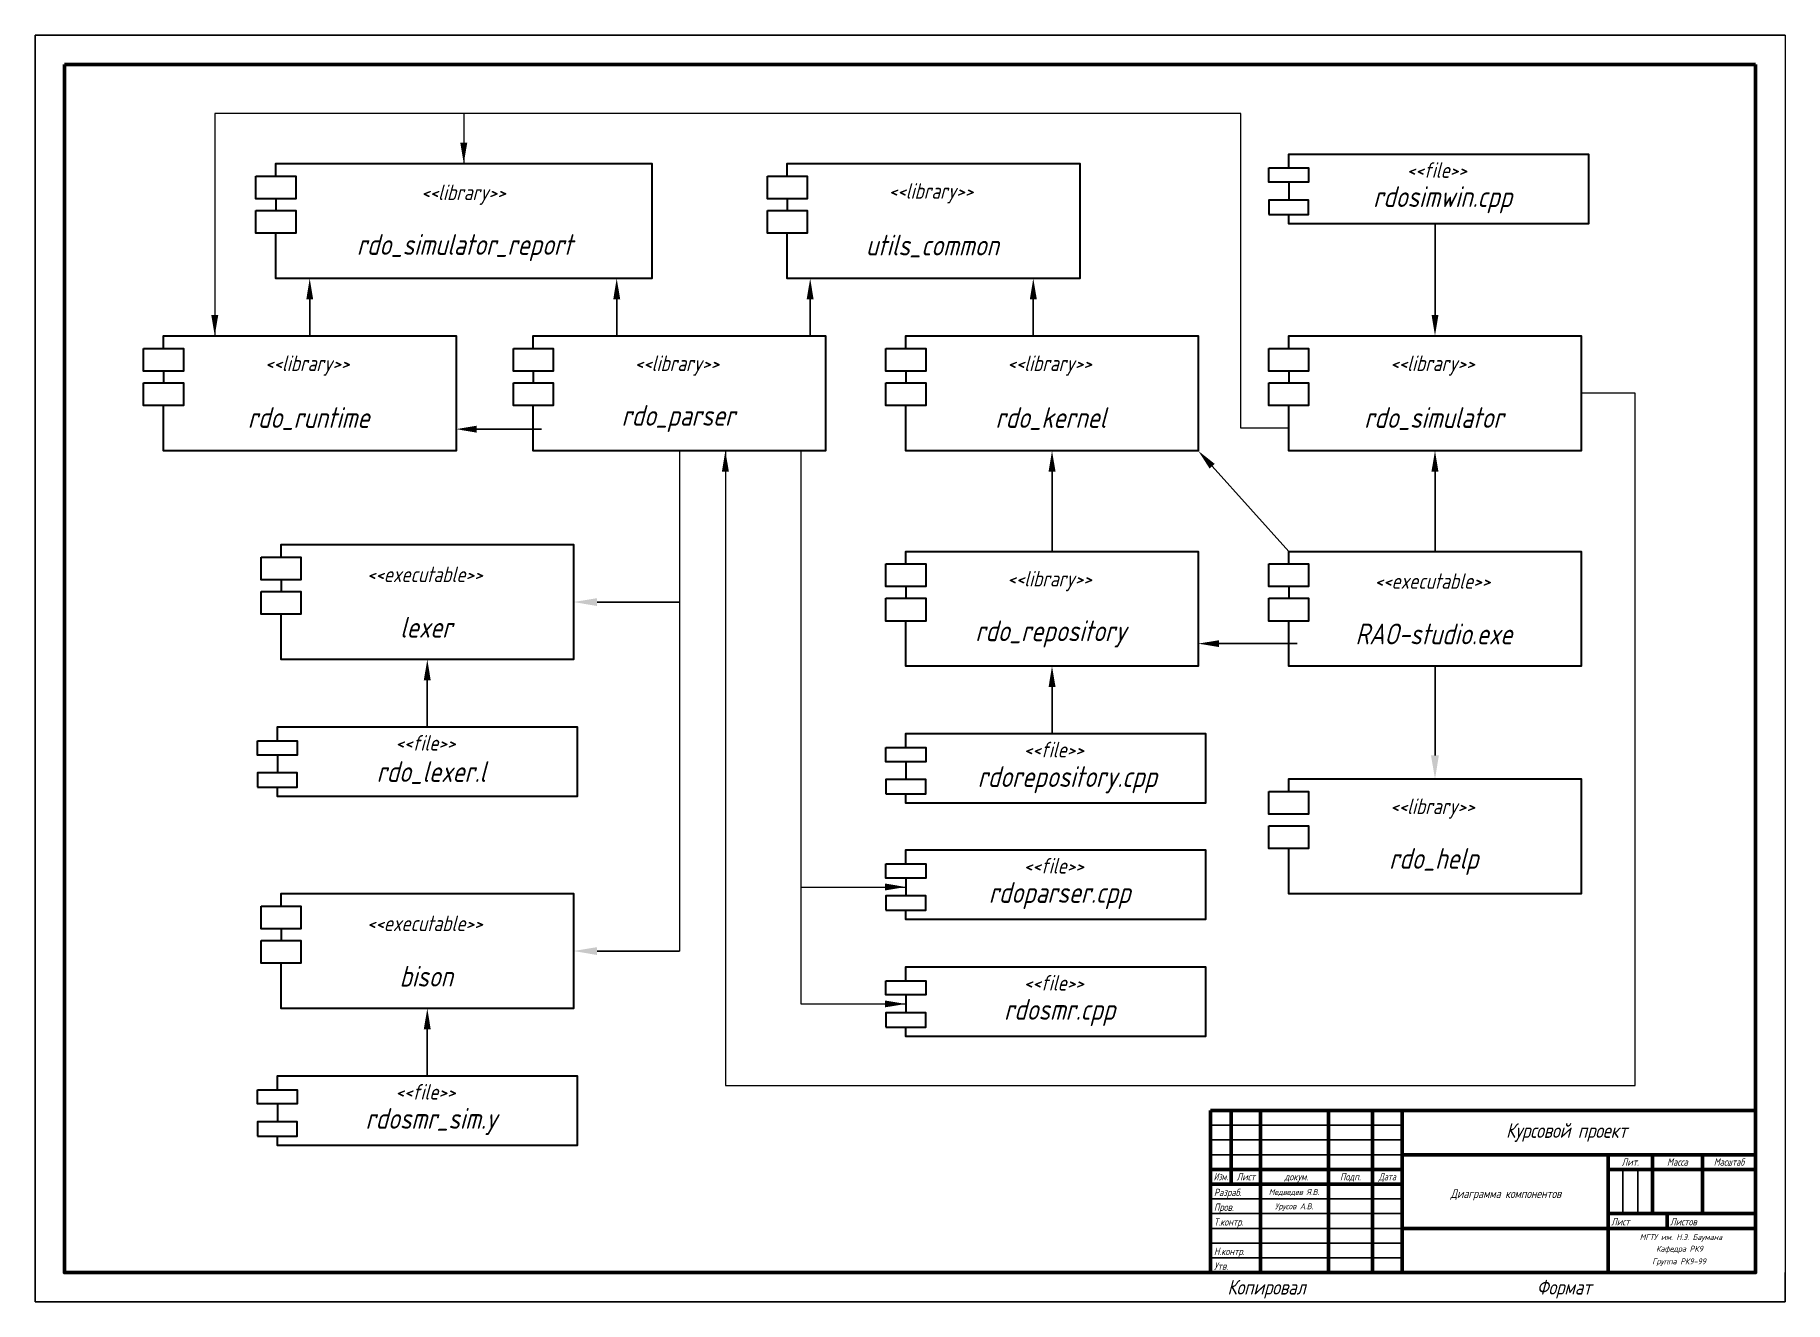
# Model space of a CAD drawing. Header units: millimetres. Extents: x 7434 to 16916, y 795 to 4488.
# Drawn here: x 8695 to 10180, y 1261 to 2336 of the extents above; entities that cross this region are included whole.
import ezdxf
from ezdxf import colors
from ezdxf.entities.mleader import LeaderData, LeaderLine
from ezdxf.enums import TextEntityAlignment as Align
from ezdxf.math import Vec2, Vec3

# ---------------------------------------------------------------- set-up
doc = ezdxf.new("R2010")
doc.units = ezdxf.units.MM
doc.styles.add('GOST 2.304', font='CS_Gost2304.shx', dxfattribs={"oblique": 15})

msp = doc.modelspace()

# ---------------------------------------------------------------- texts
at = {"color": 7, "linetype": 'Continuous', "lineweight": 25, "style": 'GOST 2.304', "oblique": 15}
for s, p in [('Лит.', (10048.5, 1379.4)), ('Масса', (10088.5, 1379.4)), (' докум.', (9763.5, 1366.9)), ('Подп.', (9811, 1366.9))]:
    msp.add_text(s, height=6.25, dxfattribs=at).set_placement(p, align=Align.MIDDLE_CENTER)
for s, width, p in [('Масштаб', 0.91954, (10132.3, 1379.4)), ('Изм.', 0.75, (9701, 1366.9)), ('Лист', 0.9, (9722.3, 1366.9)), ('Дата', 0.8, (9842.3, 1366.9))]:
    msp.add_text(s, height=6.25, dxfattribs=dict(at, width=width)).set_placement(p, align=Align.MIDDLE_CENTER)
for s, p in [('Разраб.', (9695.2, 1350.4)), ('Пров.', (9695.2, 1337.9)), ('Лист', (10032.3, 1325.6)), ('Листов', (10082.3, 1325.6)), ('Утв.', (9695.2, 1287.9))]:
    msp.add_text(s, height=6.25, dxfattribs=at).set_placement(p)
for s, width, p in [('Т.контр.', 0.9, (9695.2, 1325.4)), ('Н.контр.', 0.95, (9695.2, 1300.4))]:
    msp.add_text(s, height=6.25, dxfattribs=dict(at, width=width)).set_placement(p)
for s, p in [('Копировал', (9739.8, 1266.9)), ('Формат', (9992.3, 1266.9))]:
    msp.add_text(s, height=12.5, dxfattribs=at).set_placement(p, align=Align.CENTER)
at = {"attachment_point": 5, "style": 'GOST 2.304'}
for s, insert, char_height in [('\\A1;<<file>>', (9884.2, 2221), 13.2), ('\\A1;<<library>>', (9058.2, 2200.1), 13.2), ('\\A1;<<library>>', (9455, 2201.3), 13.2), ('\\A1;rdosimwin.cpp', (9889.3, 2195.8), 17.6), ('\\A1;rdo_simulator_report', (9059.4, 2155.2), 17.6), ('\\A1;utils_common', (9456.2, 2156.5), 17.6), ('\\A1;<<library>>', (8925.7, 2055.1), 13.2), ('\\A1;<<library>>', (9239.4, 2055.1), 13.2), ('\\A1;<<library>>', (9555.6, 2055.1), 13.2), ('\\A1;<<library>>', (9880.5, 2055.1), 13.2), ('\\A1;rdo_runtime', (8927, 2010.2), 17.6), ('\\A1;rdo_parser', (9240.7, 2010.2), 17.6), ('\\A1;rdo_kernel', (9556.8, 2010.2), 17.6), ('\\A1;rdo_simulator', (9881.8, 2010.2), 17.6), ('\\A1;<<executable>>', (9025.4, 1878), 13.2), ('\\A1;<<library>>', (9555.6, 1872.3), 13.2), ('\\A1;<<executable>>', (9880.5, 1872.3), 13.2), ('\\A1;lexer', (9026.7, 1833.1), 17.6), ('\\A1;rdo_repository', (9556.8, 1827.4), 17.6), ('\\A1;RAO-studio.exe', (9881.8, 1827.4), 17.6), ('\\A1;<<file>>', (9026, 1735), 13.2), ('\\A1;<<file>>', (9559.2, 1729.3), 13.2), ('\\A1;rdo_lexer.l', (9031.1, 1709.8), 17.6), ('\\A1;rdorepository.cpp', (9570.8, 1703.7), 17.6), ('\\A1;<<library>>', (9880.5, 1679.2), 13.2), ('\\A1;<<file>>', (9559.2, 1630.7), 13.2), ('\\A1;rdo_help', (9881.8, 1634.3), 17.6), ('\\A1;rdoparser.cpp', (9564.3, 1605.4), 17.6), ('\\A1;<<executable>>', (9025.4, 1581.9), 13.2), ('\\A1;bison', (9026.7, 1537), 17.6), ('\\A1;<<file>>', (9559.2, 1531.4), 13.2), ('\\A1;rdosmr.cpp', (9564.3, 1506.2), 17.6), ('\\A1;<<file>>', (9026, 1438.9), 13.2), ('\\A1;rdosmr_sim.y', (9031.1, 1413.7), 17.6)]:
    msp.add_mtext(s, dxfattribs=dict(at, insert=insert, char_height=char_height))
at = {"color": 7, "attachment_point": 5, "style": 'GOST 2.304'}
for s, insert, char_height in [('\\A1;Курсовой проект', (9994.4, 1404.4), 12.5), ('\\A1;Медведев Я.В.', (9763.1, 1353.5), 5), ('\\A1;Диаграмма компонентов', (9942.9, 1351.5), 7.5), ('\\A1;Урусов А.В.', (9763.2, 1341.1), 5), ('\\A1;МГТУ им. Н.Э. Баумана', (10091.5, 1315), 5), ('\\A1;Кафедра РК9', (10090.3, 1305.1), 5), ('\\A1;Группа РК9-99', (10089.9, 1294.4), 5)]:
    msp.add_mtext(s, dxfattribs=dict(at, insert=insert, char_height=char_height))

# ---------------------------------------------------------------- linework, layer by layer
at = {"color": 7, "linetype": 'Continuous', "lineweight": 25}
for p, q in [((8694.8, 2335.6), (8694.8, 1260.6)), ((10179.8, 2335.6), (8694.8, 2335.6)), ((9692.3, 1410.6), (9854.8, 1410.6)), ((9692.3, 1398.1), (9854.8, 1398.1)), ((9692.3, 1385.6), (9854.8, 1385.6)), ((10042.3, 1335.6), (10042.3, 1373.1)), ((10054.8, 1335.6), (10054.8, 1373.1)), ((9692.3, 1348.1), (9854.8, 1348.1)), ((9692.3, 1335.6), (9854.8, 1335.6)), ((9692.3, 1323.1), (9854.8, 1323.1)), ((9692.3, 1310.6), (9854.8, 1310.6)), ((9692.3, 1298.1), (9854.8, 1298.1)), ((10179.8, 1260.6), (10179.8, 1285.6)), ((8694.8, 1260.6), (10179.8, 1260.6))]:
    msp.add_line(p, q, dxfattribs=at)
at = {"lineweight": 0}
for p, q in [((10179.8, 2335.6), (10179.8, 1260.6)), ((9058.6, 2269.1), (8847.3, 2269.1)), ((8847.3, 2269.1), (8847.3, 2080.4)), ((9717.9, 2269.1), (9058.6, 2269.1)), ((9058.6, 2269.1), (9058.6, 2226.6)), ((9717.9, 2002), (9717.9, 2269.1)), ((10052.6, 2031.6), (10006.9, 2031.6)), ((10052.6, 1444.2), (10052.6, 2031.6)), ((9758.7, 2002), (9717.9, 2002)), ((9241.6, 1982.8), (9241.6, 1705.1)), ((9280.6, 1982.8), (9280.6, 1444.2)), ((9344.8, 1982.8), (9344.8, 1612.7)), ((9241.6, 1705.1), (9241.6, 1558.4)), ((9344.8, 1612.7), (9433.7, 1612.7)), ((9344.8, 1612.7), (9344.8, 1513.5)), ((9344.8, 1513.5), (9433.7, 1513.5)), ((9280.6, 1444.2), (10052.6, 1444.2))]:
    msp.add_line(p, q, dxfattribs=at)
at = {"color": 7, "linetype": 'Continuous', "lineweight": 60}
for p, q in [((8719.8, 2250.6), (8719.8, 2310.6)), ((9692.3, 1423.1), (10154.8, 1423.1)), ((9692.3, 1285.6), (9692.3, 1423.1)), ((9709.8, 1360.6), (9709.8, 1423.1)), ((9734.8, 1285.6), (9734.8, 1423.1)), ((9792.3, 1285.6), (9792.3, 1423.1)), ((9829.8, 1285.6), (9829.8, 1423.1)), ((9854.8, 1285.6), (9854.8, 1423.1)), ((10154.8, 1285.6), (10154.8, 1423.1)), ((9854.8, 1385.6), (10154.8, 1385.6)), ((10029.8, 1285.6), (10029.8, 1385.6)), ((10067.3, 1335.6), (10067.3, 1385.6)), ((10109.8, 1335.6), (10109.8, 1385.6)), ((9692.3, 1373.1), (9854.8, 1373.1)), ((10029.8, 1373.1), (10154.8, 1373.1)), ((9692.3, 1360.6), (9854.8, 1360.6)), ((9854.8, 1323.1), (10154.8, 1323.1)), ((10029.8, 1335.6), (10154.8, 1335.6)), ((10079.8, 1323.1), (10079.8, 1335.6)), ((9692.3, 1285.6), (10154.8, 1285.6))]:
    msp.add_line(p, q, dxfattribs=at)
at = {"color": 7, "lineweight": 60}
msp.add_line((10154.8, 2310.6), (8719.8, 2310.6), dxfattribs=at)
at = {"lineweight": 30}
for p, q in [((9758.7, 2210.7), (9758.7, 2195.5)), ((8899.1, 2196.6), (8899.1, 2186.8)), ((9333.1, 2196.6), (9333.1, 2186.8)), ((8803.9, 2050.4), (8803.9, 2040.6)), ((9117.5, 2050.4), (9117.5, 2040.6)), ((9433.7, 2050.4), (9433.7, 2040.6)), ((9758.7, 2050.4), (9758.7, 2040.6)), ((8903.6, 1873.3), (8903.6, 1863.5)), ((9433.7, 1867.6), (9433.7, 1857.7)), ((9758.7, 1867.6), (9758.7, 1857.7)), ((8900.5, 1724.7), (8900.5, 1709.5)), ((9433.7, 1718.9), (9433.7, 1703.8)), ((9433.7, 1620.3), (9433.7, 1605.2)), ((8903.6, 1577.2), (8903.6, 1567.4)), ((9433.7, 1521.1), (9433.7, 1505.9)), ((8900.5, 1428.6), (8900.5, 1413.4))]:
    msp.add_line(p, q, dxfattribs=at)
at = {"linetype": 'ByBlock', "lineweight": -2}
for p, q in [((9188.4, 2080.4), (9195.5, 2080.4)), ((9352.6, 2080.4), (9345.5, 2080.4)), ((9541.9, 2080.4), (9534.9, 2080.4)), ((9117.5, 2001.2), (9124.6, 2001.2)), ((9557.8, 1965.2), (9557.8, 1897.5)), ((9557.8, 1897.5), (9550.8, 1897.5)), ((9758.7, 1897.5), (9765.7, 1897.5)), ((9882.8, 1897.5), (9889.8, 1897.5)), ((9758.7, 1819.2), (9765.7, 1819.2)), ((9882.8, 1800), (9874.8, 1800)), ((9027.7, 1788.1), (9027.7, 1748.6)), ((9557.8, 1782.4), (9557.8, 1742.9)), ((9557.8, 1742.9), (9564.9, 1742.9)), ((9027.7, 1492), (9027.7, 1452.5))]:
    msp.add_line(p, q, dxfattribs=at)
at = {"color": 7, "linetype": 'Continuous', "lineweight": 60}
msp.add_lwpolyline([(8719.8, 2310.6), (8719.8, 1285.6), (10154.8, 1285.6), (10154.8, 2310.6)], dxfattribs=at)
at = {"lineweight": 30}
for points in [[(9758.7, 2222.8), (9758.7, 2234.6), (10013, 2234.6), (10013, 2175.5), (9758.7, 2175.5), (9758.7, 2183.4)], [(8899.1, 2215.9), (8899.1, 2226.6), (9218.2, 2226.6), (9218.2, 2129), (8899.1, 2129), (8899.1, 2147.5)], [(9333.1, 2215.9), (9333.1, 2226.6), (9581.3, 2226.6), (9581.3, 2129), (9333.1, 2129), (9333.1, 2167.5)], [(8899.1, 2137.7), (8899.1, 2167.5)], [(8803.9, 2069.7), (8803.9, 2080.4), (9052.1, 2080.4), (9052.1, 1982.8), (8803.9, 1982.8), (8803.9, 2021.3)], [(9117.5, 2069.7), (9117.5, 2080.4), (9365.7, 2080.4), (9365.7, 1982.8), (9117.5, 1982.8), (9117.5, 2021.3)], [(9433.7, 2069.7), (9433.7, 2080.4), (9681.9, 2080.4), (9681.9, 1982.8), (9433.7, 1982.8), (9433.7, 2021.3)], [(9758.7, 2069.7), (9758.7, 2080.4), (10006.9, 2080.4), (10006.9, 1982.8), (9758.7, 1982.8), (9758.7, 2021.3)], [(8903.6, 1892.6), (8903.6, 1903.3), (9151.8, 1903.3), (9151.8, 1805.7), (8903.6, 1805.7), (8903.6, 1844.2)], [(9433.7, 1886.9), (9433.7, 1897.5), (9681.9, 1897.5), (9681.9, 1800), (9433.7, 1800), (9433.7, 1838.4)], [(9758.7, 1886.9), (9758.7, 1897.5), (10006.9, 1897.5), (10006.9, 1800), (9758.7, 1800), (9758.7, 1838.4)], [(8900.5, 1736.8), (8900.5, 1748.6), (9154.8, 1748.6), (9154.8, 1689.5), (8900.5, 1689.5), (8900.5, 1697.4)], [(9433.7, 1731.1), (9433.7, 1742.9), (9688.1, 1742.9), (9688.1, 1683.8), (9433.7, 1683.8), (9433.7, 1691.7)], [(9758.7, 1693.8), (9758.7, 1704.4), (10006.9, 1704.4), (10006.9, 1606.9), (9758.7, 1606.9), (9758.7, 1645.3)], [(9433.7, 1632.4), (9433.7, 1644.3), (9688.1, 1644.3), (9688.1, 1585.2), (9433.7, 1585.2), (9433.7, 1593.1)], [(8903.6, 1596.5), (8903.6, 1607.2), (9151.8, 1607.2), (9151.8, 1509.6), (8903.6, 1509.6), (8903.6, 1548.1)], [(9433.7, 1533.2), (9433.7, 1545), (9688.1, 1545), (9688.1, 1485.9), (9433.7, 1485.9), (9433.7, 1493.8)], [(8900.5, 1440.7), (8900.5, 1452.5), (9154.8, 1452.5), (9154.8, 1393.4), (8900.5, 1393.4), (8900.5, 1401.3)]]:
    msp.add_lwpolyline(points, dxfattribs=at)
for points in [[(8882.3, 2215.9), (8916, 2215.9), (8916, 2196.6), (8882.3, 2196.6)], [(9316.3, 2215.9), (9350, 2215.9), (9350, 2196.6), (9316.3, 2196.6)], [(9741.8, 2222.8), (9775.5, 2222.8), (9775.5, 2210.7), (9741.8, 2210.7)], [(8882.3, 2186.8), (8916, 2186.8), (8916, 2167.5), (8882.3, 2167.5)], [(9316.3, 2186.8), (9350, 2186.8), (9350, 2167.5), (9316.3, 2167.5)], [(9741.8, 2183.4), (9775.5, 2183.4), (9775.5, 2195.5), (9741.8, 2195.5)], [(8787, 2069.7), (8820.7, 2069.7), (8820.7, 2050.4), (8787, 2050.4)], [(9100.7, 2069.7), (9134.4, 2069.7), (9134.4, 2050.4), (9100.7, 2050.4)], [(9416.9, 2069.7), (9450.6, 2069.7), (9450.6, 2050.4), (9416.9, 2050.4)], [(9741.8, 2069.7), (9775.5, 2069.7), (9775.5, 2050.4), (9741.8, 2050.4)], [(8787, 2040.6), (8820.7, 2040.6), (8820.7, 2021.3), (8787, 2021.3)], [(9100.7, 2040.6), (9134.4, 2040.6), (9134.4, 2021.3), (9100.7, 2021.3)], [(9416.9, 2040.6), (9450.6, 2040.6), (9450.6, 2021.3), (9416.9, 2021.3)], [(9741.8, 2040.6), (9775.5, 2040.6), (9775.5, 2021.3), (9741.8, 2021.3)], [(8886.7, 1892.6), (8920.4, 1892.6), (8920.4, 1873.3), (8886.7, 1873.3)], [(9416.9, 1886.9), (9450.6, 1886.9), (9450.6, 1867.6), (9416.9, 1867.6)], [(9741.8, 1886.9), (9775.5, 1886.9), (9775.5, 1867.6), (9741.8, 1867.6)], [(8886.7, 1863.5), (8920.4, 1863.5), (8920.4, 1844.2), (8886.7, 1844.2)], [(9416.9, 1857.7), (9450.6, 1857.7), (9450.6, 1838.4), (9416.9, 1838.4)], [(9741.8, 1857.7), (9775.5, 1857.7), (9775.5, 1838.4), (9741.8, 1838.4)], [(8883.7, 1736.8), (8917.4, 1736.8), (8917.4, 1724.7), (8883.7, 1724.7)], [(9416.9, 1731.1), (9450.6, 1731.1), (9450.6, 1718.9), (9416.9, 1718.9)], [(8883.7, 1697.4), (8917.4, 1697.4), (8917.4, 1709.5), (8883.7, 1709.5)], [(9416.9, 1691.7), (9450.6, 1691.7), (9450.6, 1703.8), (9416.9, 1703.8)], [(9741.8, 1693.8), (9775.5, 1693.8), (9775.5, 1674.5), (9741.8, 1674.5)], [(9741.8, 1664.7), (9775.5, 1664.7), (9775.5, 1645.3), (9741.8, 1645.3)], [(9416.9, 1632.4), (9450.6, 1632.4), (9450.6, 1620.3), (9416.9, 1620.3)], [(9416.9, 1593.1), (9450.6, 1593.1), (9450.6, 1605.2), (9416.9, 1605.2)], [(8886.7, 1596.5), (8920.4, 1596.5), (8920.4, 1577.2), (8886.7, 1577.2)], [(8886.7, 1567.4), (8920.4, 1567.4), (8920.4, 1548.1), (8886.7, 1548.1)], [(9416.9, 1533.2), (9450.6, 1533.2), (9450.6, 1521.1), (9416.9, 1521.1)], [(9416.9, 1493.8), (9450.6, 1493.8), (9450.6, 1505.9), (9416.9, 1505.9)], [(8883.7, 1440.7), (8917.4, 1440.7), (8917.4, 1428.6), (8883.7, 1428.6)], [(8883.7, 1401.3), (8917.4, 1401.3), (8917.4, 1413.4), (8883.7, 1413.4)]]:
    msp.add_lwpolyline(points, close=True, dxfattribs=at)
at = {"linetype": 'ByBlock', "lineweight": -2}
for points in [[(9188.4, 2111.4), (9188.4, 2080.4)], [(9352.6, 2111.4), (9352.6, 2080.4)], [(9541.9, 2111.4), (9541.9, 2080.4)], [(9069.7, 2001.2), (9117.5, 2001.2)], [(9693.7, 1969.7), (9758.7, 1897.5)], [(9882.8, 1965.2), (9882.8, 1897.5)], [(9171.8, 1854.5), (9241.6, 1854.5)], [(9699.5, 1819.2), (9758.7, 1819.2)], [(9882.8, 1724.4), (9882.8, 1800)], [(9171.8, 1558.4), (9241.6, 1558.4)]]:
    msp.add_lwpolyline(points, dxfattribs=at)
at = {"lineweight": 0}
for points in [[(9061.6, 2244.2), (9058.6, 2226.6), (9055.7, 2244.2)], [(9185.5, 2111.4), (9188.4, 2129), (9191.4, 2111.4)], [(9349.6, 2111.4), (9352.6, 2129), (9355.5, 2111.4)], [(9539, 2111.4), (9541.9, 2129), (9544.9, 2111.4)], [(8850.3, 2098), (8847.3, 2080.4), (8844.4, 2098)], [(9069.7, 1998.2), (9052.1, 2001.2), (9069.7, 2004.1)], [(9277.7, 1965.2), (9280.6, 1982.8), (9283.6, 1965.2)], [(9554.9, 1965.2), (9557.8, 1982.8), (9560.8, 1965.2)], [(9691.5, 1967.8), (9681.9, 1982.8), (9695.9, 1971.7)], [(9879.8, 1965.2), (9882.8, 1982.8), (9885.7, 1965.2)], [(9171.8, 1851.1), (9151.8, 1854.5), (9171.8, 1857.8)], [(9699.5, 1816.3), (9681.9, 1819.2), (9699.5, 1822.1)], [(9024.7, 1788.1), (9027.7, 1805.7), (9030.6, 1788.1)], [(9554.9, 1782.4), (9557.8, 1800), (9560.8, 1782.4)], [(9886.1, 1724.4), (9882.8, 1704.4), (9879.4, 1724.4)], [(9416.1, 1615.7), (9433.7, 1612.7), (9416.1, 1609.8)], [(9416.1, 1516.4), (9433.7, 1513.5), (9416.1, 1510.6)], [(9024.7, 1492), (9027.7, 1509.6), (9030.6, 1492)]]:
    msp.add_solid(points, dxfattribs=at)
at = {"lineweight": 30}
msp.add_solid([(9171.8, 1555), (9151.8, 1558.4), (9171.8, 1561.7)], dxfattribs=at)

msp.set_redraw_order([(e.dxf.handle, doc.entitydb.next_handle()) for e in msp.query("TEXT MTEXT ATTDEF DIMENSION ARC_DIMENSION")])  # texts and dimensions are drawn at this point

# ---------------------------------------------------------------- leaders
at = {"lineweight": 0}
ml = msp.add_multileader_mtext('Standard', dxfattribs=at)
ml.set_content('', color=256, style='GOST 2.304')
ml.set_leader_properties()
ml.build(insert=Vec2(0, 0))
ml.multileader.update_dxf_attribs({"arrow_head_size": 17.6})
ctx = ml.context
ctx.base_point, ctx.char_height, ctx.arrow_head_size, ctx.landing_gap_size, ctx.plane_origin = Vec3(9872.2, 2175.5), 8.8, 17.6, 1.76, Vec3(9882.8, 2080.4)
ctx.text_align_type = 2
notes = []
notes.append((ctx, [(0, (1, 1, 0), (9882.8, 2175.5), (-1, 0), 7.04, [(0, [(9882.8, 2080.4)], 0, [])])]))
ctx.mtext.insert, ctx.mtext.alignment, ctx.mtext.flow_direction = Vec3(9874, 2179.9), 3, 5
ml = msp.add_multileader_mtext('Standard', dxfattribs=at)
ml.set_content('', color=256, style='GOST 2.304')
ml.set_leader_properties()
ml.build(insert=Vec2(0, 0))
ml.multileader.update_dxf_attribs({"arrow_head_size": 17.6})
ctx = ml.context
ctx.base_point, ctx.char_height, ctx.arrow_head_size, ctx.landing_gap_size, ctx.plane_origin = Vec3(8935, 2080.4), 8.8, 17.6, 1.76, Vec3(8928, 2129)
notes.append((ctx, [(0, (1, 1, 0), (8928, 2080.4), (1, 0), 7.04, [(0, [(8927.9, 2129)], 0, [])])]))
ctx.mtext.insert, ctx.mtext.flow_direction = Vec3(8936.8, 2084.8), 5
for ctx, leaders in notes:
    for number, flags, end, landing, length, lines in leaders:
        leader = LeaderData()
        leader.index, (leader.has_last_leader_line, leader.has_dogleg_vector, leader.attachment_direction) = number, flags
        leader.last_leader_point, leader.dogleg_vector, leader.dogleg_length = Vec3(end), Vec3(landing), length
        for number, points, colour, breaks in lines:
            line = LeaderLine()
            line.index, line.vertices, line.color, line.breaks = number, Vec3.list(points), colors.encode_raw_color(colour), breaks
            leader.lines.append(line)
        ctx.leaders.append(leader)

doc.saveas('drawing.dxf')
